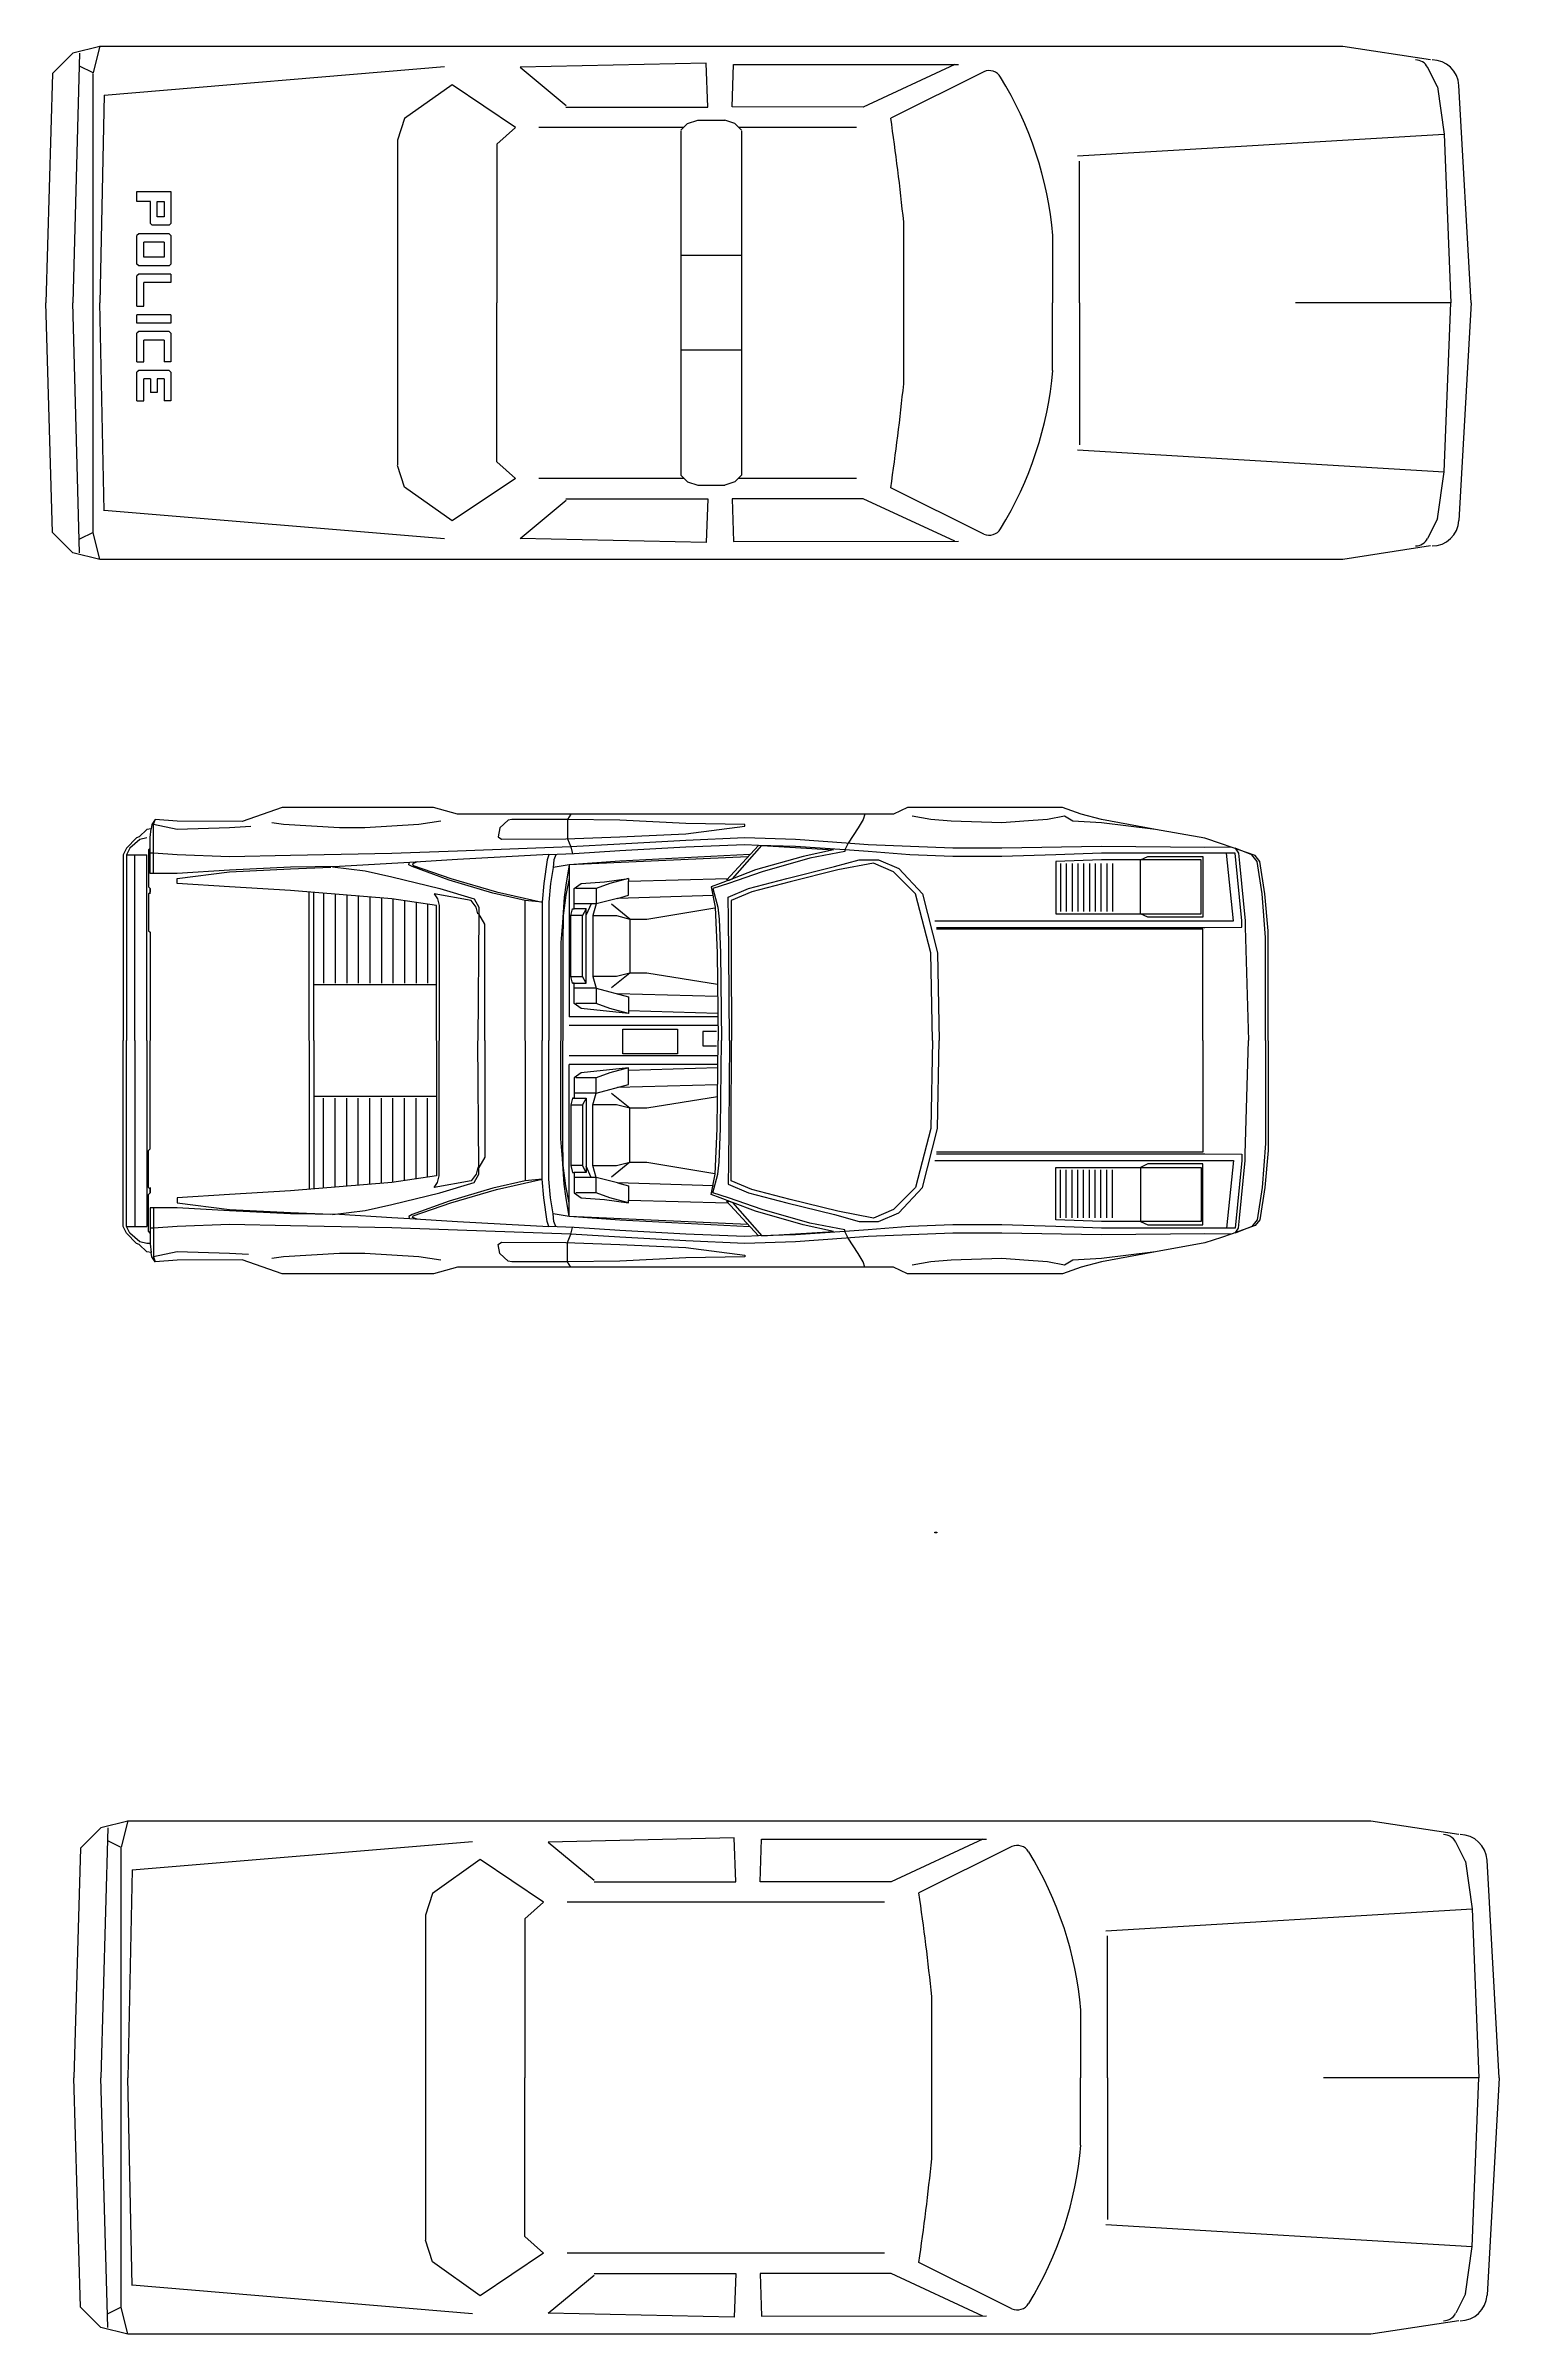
# Model space of a CAD drawing. Extents: x -2207 to 28703, y -11940 to 7083.
# Drawn here: x 8046 to 11730, y -3175 to 2628 of the extents above; entities that cross this region are included whole.
import ezdxf

# ---------------------------------------------------------------- set-up
doc = ezdxf.new("R2010")
doc.units = 0
doc.header["$MEASUREMENT"] = 0
doc.layers.get('0').update_dxf_attribs({"linetype": 'CONTINUOUS'})
doc.layers.add('2D', color=7, linetype='CONTINUOUS')
doc.layers.add('INSERT', color=7, linetype='CONTINUOUS')
doc.styles.add('163', font='SimSun.ttf', dxfattribs={"width": 0.99})

# ---------------------------------------------------------------- blocks, each defined once
blk = doc.blocks.new('C-2CAR13')
at = {"layer": '2D', "color": 0, "linetype": 'BYBLOCK'}
for p, q in [((-1608, 614.6), (-1659.4, 563.2)), ((-1539.5, 631.7), (-1608, 614.6)), ((-1590.9, 614.6), (-1608, -18.9)), ((-1556.6, 564.7), (-1590.9, 581.8)), ((-1539.5, 633.2), (-1556.6, 564.7)), ((1610.8, 631.7), (-1539.5, 631.7)), ((-1528.5, 508), (-666.3, 580.4)), ((-2.6, 588.8), (-474.4, 578.5)), ((1.4, 477.6), (-2.6, 588.8)), ((62.7, 478), (66.7, 586)), ((66.7, 586), (636.4, 585.4)), ((627.2, 585.5), (395.2, 477.6)), ((1833.4, 597.5), (1610.8, 631.7)), ((-1659.4, 563.2), (-1676.5, -18.9)), ((-1556.6, -601), (-1556.6, 563.2)), ((-646.3, 534.1), (-767.4, 448.5)), ((-486.2, 426.1), (-646.3, 534.1)), ((-474.4, 578.5), (-357.6, 481.5)), ((700.8, 567.4), (465.2, 449.6)), ((1850.5, 529), (1825.7, 578.6)), ((1850.5, 529), (1867.6, 409.1)), ((1936.1, -18.9), (1905.3, 532.6)), ((-1528.5, 508), (-1539.5, -18.9)), ((-358.2, 477.6), (1.4, 477.6)), ((395.2, 477.6), (62.7, 478)), ((-767.4, 448.5), (-784.9, 393.5)), ((-486.2, 426.1), (-533.5, 383.8)), ((-60, 426.3), (-426.6, 426.3)), ((-67.1, 419.1), (-50, 436.3)), ((-67.1, 417.7), (-67.1, -455.5)), ((-50, 436.3), (-24.3, 444.8)), ((-24.3, 444.8), (44.2, 444.8)), ((69.9, 436.3), (44.2, 444.8)), ((87, 419.1), (69.9, 436.3)), ((378.1, 426.3), (79.9, 426.3)), ((87, 417.7), (87, -455.5)), ((938.7, 353.7), (1867.6, 409.1)), ((1867.6, 409.1), (1884.7, -18.9)), ((-784.9, 393.5), (-784.9, -429.8)), ((-533.5, 383.8), (-533.5, -18.9)), ((943.1, -18.9), (943.1, 340.7)), ((-1445.4, 237.9), (-1445.4, 263.6)), ((-1445.4, 263.6), (-1359.8, 263.6)), ((-1411.1, 237.9), (-1445.4, 237.9)), ((-1411.1, 182.3), (-1411.1, 237.9)), ((-1394, 237.9), (-1376.9, 237.9)), ((-1394, 199.4), (-1394, 237.9)), ((-1376.9, 237.9), (-1376.9, 199.4)), ((-1359.8, 263.6), (-1359.8, 182.3)), ((-1406.8, 178), (-1411.1, 182.3)), ((-1364, 178), (-1406.8, 178)), ((-1376.9, 199.4), (-1394, 199.4)), ((-1359.8, 182.3), (-1364, 178)), ((497.9, -224.3), (497.9, 186.6)), ((-1441.1, 156.6), (-1445.4, 152.3)), ((-1445.4, 79.6), (-1445.4, 152.3)), ((-1364, 156.6), (-1441.1, 156.6)), ((-1376.9, 135.2), (-1428.2, 135.2)), ((-1428.2, 96.7), (-1428.2, 135.2)), ((-1376.9, 135.2), (-1376.9, 96.7)), ((-1359.8, 152.3), (-1364, 156.6)), ((-1359.8, 152.3), (-1359.8, 79.6)), ((874.6, 152.3), (874.6, -18.9)), ((-1441.1, 75.3), (-1445.4, 79.6)), ((-1364, 75.3), (-1441.1, 75.3)), ((-1376.9, 96.7), (-1428.2, 96.7)), ((-1359.8, 79.6), (-1364, 75.3)), ((87, 101), (-67.1, 101)), ((-1441.1, 53.9), (-1445.4, 49.6)), ((-1445.4, -27.4), (-1445.4, 49.6)), ((-1359.8, 53.9), (-1441.1, 53.9)), ((-1359.8, 32.5), (-1428.2, 32.5)), ((-1428.2, -27.4), (-1428.2, 32.5)), ((-1359.8, 53.9), (-1359.8, 32.5)), ((-1659.4, -601), (-1676.5, -18.9)), ((-1590.9, -652.4), (-1608, -18.9)), ((-1528.5, -545.8), (-1539.5, -18.9)), ((-1445.4, -27.4), (-1428.2, -27.4)), ((-1359.8, -48.8), (-1445.4, -48.8)), ((-1445.4, -70.2), (-1445.4, -48.8)), ((-1359.8, -48.8), (-1359.8, -70.2)), ((-533.5, -421.5), (-533.5, -18.9)), ((874.6, -190.1), (874.6, -18.9)), ((943.1, -18.9), (943.1, -378.4)), ((1884.7, -18.9), (1490.9, -18.9)), ((1867.6, -446.9), (1884.7, -18.9)), ((1936.1, -18.9), (1905.3, -570.4)), ((-1359.8, -70.2), (-1445.4, -70.2)), ((-1441.1, -91.7), (-1445.4, -95.9)), ((-1445.4, -168.7), (-1445.4, -95.9)), ((-1364, -91.7), (-1441.1, -91.7)), ((-1376.9, -113.1), (-1428.2, -113.1)), ((-1428.2, -168.7), (-1428.2, -113.1)), ((-1376.9, -113.1), (-1376.9, -168.7)), ((-1359.8, -95.9), (-1364, -91.7)), ((-1359.8, -95.9), (-1359.8, -168.7)), ((-1445.4, -168.7), (-1428.2, -168.7)), ((-1359.8, -168.7), (-1376.9, -168.7)), ((87, -138.7), (-67.1, -138.7)), ((-1441.1, -190.1), (-1445.4, -194.4)), ((-1445.4, -267.1), (-1445.4, -194.4)), ((-1364, -190.1), (-1441.1, -190.1)), ((-1428.2, -267.1), (-1428.2, -211.5)), ((-1411.1, -211.5), (-1428.2, -211.5)), ((-1411.1, -211.5), (-1411.1, -245.7)), ((-1394, -211.5), (-1394, -245.7)), ((-1376.9, -211.5), (-1394, -211.5)), ((-1376.9, -211.5), (-1376.9, -267.1)), ((-1359.8, -194.4), (-1364, -190.1)), ((-1359.8, -194.4), (-1359.8, -267.1)), ((-1445.4, -267.1), (-1428.2, -267.1)), ((-1394, -245.7), (-1411.1, -245.7)), ((-1359.8, -267.1), (-1376.9, -267.1)), ((938.7, -391.5), (1867.6, -446.9)), ((-767.4, -486.3), (-784.9, -431.2)), ((-486.2, -463.9), (-646.3, -571.8)), ((-486.2, -463.9), (-533.5, -421.5)), ((-58.5, -464), (-426.6, -464)), ((-67.1, -455.5), (-50, -472.6)), ((87, -455.5), (69.9, -472.6)), ((378.1, -464), (78.4, -464)), ((1850.5, -566.8), (1867.6, -446.9)), ((-646.3, -571.8), (-767.4, -486.3)), ((-474.4, -616.3), (-357.6, -519.3)), ((-358.2, -515.4), (1.4, -515.4)), ((-50, -472.6), (-24.3, -481.2)), ((-24.3, -481.2), (44.2, -481.2)), ((1.4, -515.4), (-2.6, -626.6)), ((69.9, -472.6), (44.2, -481.2)), ((395.2, -515.4), (62.7, -515.8)), ((62.7, -515.8), (66.7, -623.7)), ((627.2, -623.3), (395.2, -515.4)), ((700.8, -605.2), (465.2, -487.4)), ((-1528.5, -544.4), (-666.3, -616.7)), ((1850.5, -566.8), (1825.7, -616.3)), ((-1608, -652.4), (-1659.4, -601)), ((-1556.6, -601), (-1590.9, -618.1)), ((-1539.5, -669.5), (-1556.6, -601)), ((-2.6, -626.6), (-474.4, -616.3)), ((66.7, -623.7), (636.4, -623.2)), ((1833.4, -635.3), (1610.8, -669.5)), ((-1539.5, -669.5), (-1608, -652.4)), ((1610.8, -669.5), (-1539.5, -669.5))]:
    blk.add_line(p, q, dxfattribs=at)
for centre, radius, start, end in [((1795.1, 563.2), 34.2, 26.56505, 90), ((1836.9, 529), 68.5, 3.01279, 90), ((714.3, 535.9), 34.2, 31.5638, 113.12574), ((-38.6, 73.4), 917.8, 4.93792, 31.5638), ((-5957.7, -483.6), 6490.3, 5.92644, 8.26698), ((-5957.7, 445.8), 6490.3, 351.73302, 354.07356), ((-38.6, -111.2), 917.8, 328.4362, 355.06208), ((1836.9, -566.8), 68.5, 270, 356.98721), ((714.3, -573.7), 34.2, 246.87426, 328.4362), ((1795.1, -601), 34.2, 270, 333.43495)]:
    blk.add_arc(centre, radius, start, end, dxfattribs=at)
blk = doc.blocks.new('C-2CAR11')
at = {"layer": '2D', "color": 0, "linetype": 'BYBLOCK'}
for p, q in [((-974, 583.1), (-1074.8, 547.6)), ((-589.9, 583.1), (-974, 583.1)), ((-528.9, 566), (-589.9, 583.1)), ((611, 583.1), (576.1, 566)), ((1004.2, 583.1), (611, 583.1)), ((1051.7, 566), (1004.2, 583.1)), ((-1317, 527.3), (-1336, 508.6)), ((-1305.8, 529.4), (-1317, 527.3)), ((-1308.5, 507.1), (-1305.8, 529.4)), ((-1304.1, 540.2), (-1305.8, 529.4)), ((-1295.6, 553.1), (-1304.1, 540.2)), ((-1300, 540.2), (-1295.6, 553.1)), ((-1239.9, 527.3), (-1300, 540.2)), ((-1300, 507.1), (-1300, 540.2)), ((-1239.9, 548.7), (-1295.6, 553.1)), ((-1074.8, 547.6), (-1239.9, 548.7)), ((-1107.1, 531.7), (-1239.9, 527.3)), ((-1052.7, 535.1), (-1107.1, 531.7)), ((-970.1, 540.2), (-1000.1, 544.6)), ((-828.5, 531.7), (-970.1, 540.2)), ((-764.3, 531.7), (-828.5, 531.7)), ((-696, 536.1), (-764.3, 531.7)), ((-627.4, 540.2), (-696, 536.1)), ((-571.7, 548.7), (-627.4, 540.2)), ((499.3, 566), (-528.9, 566)), ((-421.9, 531.7), (-426, 509.2)), ((-400.8, 550.8), (-421.9, 531.7)), ((-391.7, 553.1), (-400.8, 550.8)), ((-254.8, 553.1), (-391.7, 553.1)), ((-250.4, 553.1), (-254.8, 553.1)), ((-241.9, 566), (-250.4, 553.1)), ((-117.6, 550.8), (-250.4, 553.1)), ((-250.4, 553.1), (-250.4, 503.9)), ((49.6, 542.6), (-117.6, 550.8)), ((199.4, 540.2), (49.6, 542.6)), ((49.6, 516.2), (199.4, 535.6)), ((199.4, 535.6), (199.4, 540.2)), ((199.4, 535.6), (199.4, 535.6)), ((486.4, 531.7), (460.6, 493)), ((499.3, 553.1), (486.4, 531.7)), ((503.4, 566), (499.3, 553.1)), ((576.1, 566), (499.3, 566)), ((670.5, 553.1), (623.3, 561.6)), ((721.8, 548.7), (670.5, 553.1)), ((850.5, 544.6), (721.8, 548.7)), ((906, 548.7), (850.5, 544.6)), ((966.1, 553.1), (906, 548.7)), ((1008.9, 561.6), (966.1, 553.1)), ((1030.3, 548.7), (1008.9, 561.6)), ((1103, 544.6), (1030.3, 548.7)), ((1103, 553.1), (1051.7, 566)), ((1240.2, 527.3), (1103, 553.1)), ((1240.2, 527.3), (1103, 544.6)), ((1364.5, 505.1), (1240.2, 527.3)), ((-1368.3, 480.4), (-1376.8, 463.1)), ((-1342.8, 505.9), (-1368.3, 480.4)), ((-1359.8, 480.4), (-1368.3, 463.1)), ((-1334, 501.8), (-1359.8, 480.4)), ((-1336, 508.6), (-1342.8, 505.9)), ((-1317, 505.9), (-1334, 501.8)), ((-1308.5, 479.9), (-1312.6, 475.5)), ((-1312.6, 475.5), (-1312.6, 382.2)), ((-1308.5, 467.5), (-1308.5, 507.1)), ((-1300, 467.5), (-1308.5, 467.5)), ((-1308.5, 415.9), (-1308.5, 467.5)), ((-1300, 415.9), (-1300, 507.1)), ((-1239.9, 463.1), (-1300, 467.5)), ((-696, 466.9), (-952.9, 461.4)), ((-528.9, 472.5), (-696, 466.9)), ((-241.9, 483.1), (-528.9, 472.5)), ((-426, 509.2), (-417.5, 503)), ((-417.5, 503), (-254.8, 503.9)), ((-417.5, 503), (-417.5, 503)), ((-233.4, 465.8), (-297.6, 463.1)), ((-254.8, 503.9), (-117.6, 508.6)), ((-250.4, 503.9), (-241.9, 483.1)), ((-117.6, 490.1), (-241.9, 483.1)), ((-241.9, 483.1), (-237.5, 465.8)), ((-117.6, 473.1), (-233.4, 465.8)), ((-117.6, 508.6), (49.6, 516.2)), ((49.6, 499.8), (-117.6, 490.1)), ((49.6, 482.5), (-117.6, 473.1)), ((199.4, 505.9), (49.6, 499.8)), ((199.4, 488.9), (49.6, 482.5)), ((233.7, 486.9), (152.2, 398.9)), ((168, 402.4), (242.2, 486.9)), ((327.8, 501.8), (199.4, 505.9)), ((233.7, 486.9), (199.4, 488.9)), ((327.8, 484.5), (233.7, 486.9)), ((242.2, 486.9), (327.8, 481.9)), ((456.2, 493), (327.8, 501.8)), ((452.1, 476), (327.8, 484.5)), ((327.8, 481.9), (423.4, 476)), ((423.4, 476), (347.1, 459)), ((452.1, 471.6), (364.1, 454.6)), ((460.6, 493), (452.1, 476)), ((452.1, 476), (452.1, 471.6)), ((511.9, 471.6), (452.1, 476)), ((452.1, 471.6), (452.1, 471.6)), ((511.9, 488.9), (456.2, 493)), ((726.2, 480.4), (511.9, 488.9)), ((616.9, 463.1), (511.9, 471.6)), ((850.5, 480.4), (726.2, 480.4)), ((1103, 484.5), (850.5, 480.4)), ((1103, 467.5), (987.5, 463.1)), ((1364.5, 481.9), (1103, 484.5)), ((1441.6, 467.5), (1103, 467.5)), ((1407.3, 491), (1364.5, 505.1)), ((1431.6, 482.5), (1364.5, 481.9)), ((1431.6, 482.5), (1407.3, 491)), ((1437.2, 296), (1420.2, 467.5)), ((1492.9, 461.1), (1431.6, 482.5)), ((1484.4, 463.1), (1441.6, 480.4)), ((1441.6, 480.4), (1450.1, 467.5)), ((1458.6, 296), (1441.6, 467.5)), ((1450.1, 467.5), (1453, 442)), ((-1376.8, 463.1), (-1376.8, -8)), ((-1368.3, 463.1), (-1317, 463.1)), ((-1368.3, 463.1), (-1368.3, -8)), ((-1346.9, -8), (-1346.9, 463.1)), ((-1317, -8), (-1317, 463.1)), ((-1239.9, 415.9), (-1308.5, 415.9)), ((-1107.1, 458.2), (-1239.9, 463.1)), ((-1107.1, 423.9), (-1239.9, 415.9)), ((-1239.9, 403.3), (-1107.1, 419.7)), ((-952.9, 461.4), (-1107.1, 458.2)), ((-952.9, 431.5), (-1107.1, 423.9)), ((-1107.1, 419.7), (-952.9, 427.4)), ((-828.5, 433.2), (-952.9, 431.5)), ((-952.9, 427.4), (-850.2, 431.8)), ((-845.8, 432.9), (-763.5, 423)), ((-696, 441.1), (-828.5, 433.2)), ((-763.5, 423), (-696, 407.4)), ((-649.7, 443.8), (-696, 441.1)), ((-696, 407.4), (-574.1, 377.5)), ((-652.9, 437.6), (-651.7, 441.7)), ((-644.4, 433.2), (-652.9, 437.6)), ((-528.9, 451.1), (-649.7, 443.8)), ((-550.3, 398.9), (-644.4, 433.2)), ((-631.5, 445), (-643, 440.6)), ((-643, 440.6), (-641.2, 436.5)), ((-641.2, 436.5), (-545.9, 403.3)), ((-297.6, 463.7), (-528.9, 451.1)), ((-301.7, 450.2), (-310.5, 390.4)), ((-297.6, 463.1), (-301.7, 450.2)), ((-297.6, 463.1), (-297.6, 463.7)), ((-287, 431.2), (-293.2, 390.4)), ((-284.7, 450.2), (-287, 431.2)), ((-246.3, 437.6), (-287, 431.2)), ((-280.3, 463.1), (-284.7, 450.2)), ((-246.3, 437.6), (-254.8, 386)), ((206.4, 457.9), (-246.3, 437.6)), ((-117.6, 447.3), (-246.3, 437.6)), ((-246.3, 437.6), (-246.3, 52.4)), ((212, 464), (-117.6, 447.3)), ((243.1, 420.3), (158, 390.4)), ((226.1, 424.7), (168, 402.4)), ((206.4, 457.9), (206.4, 457.9)), ((206.4, 457.9), (206.4, 457.9)), ((347.1, 459), (226.1, 424.7)), ((364.1, 454.6), (243.1, 420.3)), ((305.5, 403.3), (426.3, 433.2)), ((434.8, 424.7), (314.3, 394.5)), ((426.3, 433.2), (488.5, 450.8)), ((524.8, 441.7), (434.8, 424.7)), ((488.5, 450.8), (537.7, 450.2)), ((576.1, 420.3), (524.8, 441.7)), ((537.7, 450.2), (589, 428.8)), ((631.8, 364.6), (576.1, 420.3)), ((589, 428.8), (649.1, 364.6)), ((726.2, 459), (616.9, 463.1)), ((850.5, 459), (726.2, 459)), ((987.5, 463.1), (850.5, 459)), ((1103, 450.2), (987.5, 446.1)), ((987.5, 446.1), (987.5, 313.3)), ((999.1, 441.5), (999.1, 319.5)), ((1013.7, 441.5), (1013.7, 319.5)), ((1028.4, 441.5), (1028.4, 319.5)), ((1043.1, 441.5), (1043.1, 319.5)), ((1057.7, 441.5), (1057.7, 319.5)), ((1072.4, 441.5), (1072.4, 319.5)), ((1087, 441.5), (1087, 319.5)), ((1101.7, 441.5), (1101.7, 319.5)), ((1355.7, 450.2), (1103, 450.2)), ((1116.4, 441.5), (1116.4, 319.5)), ((1131, 441.5), (1131, 319.5)), ((1201.8, 450.2), (1220.8, 459)), ((1201.8, 313.3), (1201.8, 450.2)), ((1220.8, 459), (1360.1, 459)), ((1355.7, 313.3), (1355.7, 450.2)), ((1360.1, 459), (1360.1, 304.8)), ((1453, 442), (1467.1, 296)), ((1497.3, 446.1), (1484.4, 463.1)), ((1504.1, 446.1), (1492.9, 461.1)), ((1509.9, 364.6), (1497.3, 446.1)), ((1517, 364.6), (1504.1, 446.1)), ((-1312.6, 382.2), (-1308.5, 378.1)), ((-1308.5, 368.4), (-1312.6, 364.3)), ((-1312.6, 364.3), (-1312.6, 270.8)), ((-1308.5, 364.3), (-1308.5, 378.1)), ((-1308.5, 378.1), (-1308.5, 368.4)), ((-1239.9, 390.4), (-1239.9, 403.3)), ((-1107.1, 381.9), (-1239.9, 390.4)), ((-952.9, 373.1), (-1107.1, 381.9)), ((-696, 351.7), (-952.9, 373.1)), ((-905.6, -7.9), (-905.6, 369)), ((-893, -8), (-893, 367.9)), ((-868.7, 365.5), (-868.7, 137.6)), ((-839.4, 362.8), (-839.4, 137.6)), ((-810.1, 361.2), (-810.1, 137.6)), ((-780.8, 358.8), (-780.8, 137.6)), ((-751.5, 356.3), (-751.5, 137.6)), ((-722.1, 353.9), (-722.1, 137.6)), ((-582.6, 334.7), (-696, 351.7)), ((-692.8, 351.2), (-692.8, 137.6)), ((-494.6, 347.6), (-588.7, 364.6)), ((-588.7, 364.6), (-580.2, 351.7)), ((-580.2, 351.7), (-575.8, 334.7)), ((-574.1, 377.5), (-486.7, 351.7)), ((-439.8, 366.1), (-550.3, 398.9)), ((-545.9, 403.3), (-430.4, 369)), ((-486.7, 351.7), (-475.2, 330.3)), ((-357.4, 347.6), (-439.8, 366.1)), ((-430.4, 369), (-314.3, 343.2)), ((-310.5, 390.4), (-314.3, 343.2)), ((-293.2, 390.4), (-297.6, 343.2)), ((-258.9, 356.1), (-263.3, 291.9)), ((-254.8, 360.5), (-261.2, 308.9)), ((-254.8, 386), (-258.9, 356.1)), ((-246.3, 403), (-254.8, 360.5)), ((-233.4, 377.5), (-216.1, 390.4)), ((-233.4, 326.5), (-233.4, 377.5)), ((-177.7, 377.5), (-229, 377.5)), ((-216.1, 390.4), (-156.3, 394.5)), ((-143.4, 390.4), (-177.7, 377.5)), ((-177.7, 377.5), (-177.7, 339.1)), ((-124, 352.6), (-177.7, 339.1)), ((-156.3, 394.5), (-96.2, 403.3)), ((-96.2, 403.3), (-143.4, 390.4)), ((-124, 352.6), (-96.2, 360.5)), ((119.3, 359.9), (-124, 352.6)), ((-96.2, 403.3), (-95.9, 396.3)), ((-96.2, 360.5), (-95.9, 396.3)), ((-95.9, 396.3), (155.7, 403.3)), ((136.6, 390.4), (113.8, 381.9)), ((113.8, 381.9), (123.7, 330.3)), ((158, 390.4), (117.9, 377.5)), ((117.9, 377.5), (130.8, 330.3)), ((168, 402.4), (136.6, 390.4)), ((152.2, 398.9), (158.9, 398.9)), ((157.2, 356.1), (208.5, 377.5)), ((158, 300.4), (157.2, 356.1)), ((158.9, 398.9), (168, 402.4)), ((217, 369), (164.5, 347.6)), ((208.5, 377.5), (305.5, 403.3)), ((314.3, 394.5), (217, 369)), ((670.5, 214.8), (631.8, 364.6)), ((649.1, 364.6), (687.5, 214.8)), ((1518.7, 253.2), (1509.9, 364.6)), ((1525.5, 270.5), (1517, 364.6)), ((-663.5, 346.9), (-663.5, 137.6)), ((-634.2, 342.5), (-634.2, 137.6)), ((-604.9, 338.1), (-604.9, 137.6)), ((-582.6, -7.9), (-582.6, 334.7)), ((-582.6, 334.7), (-582.6, 334.7)), ((-575.8, 334.7), (-575.8, -7.9)), ((-481.7, 330.3), (-494.6, 347.6)), ((-477.3, 313.3), (-481.7, 330.3)), ((-475.2, 313.3), (-477.3, -7.9)), ((-475.2, 313.3), (-477.3, 313.3)), ((-475.2, 330.3), (-475.2, 313.3)), ((-460.3, 287.5), (-475.2, 313.3)), ((-314.3, 343.2), (-357.4, 347.6)), ((-357.4, -7.9), (-357.4, 347.6)), ((-314.3, 343.2), (-314.6, 262)), ((-297.6, 343.2), (-297.6, 326.2)), ((-297.6, 326.2), (-297.6, 244.7)), ((-263.3, 291.9), (-267.7, 240.6)), ((-261.2, 308.9), (-262.1, 240.6)), ((-241.9, 308.9), (-237.5, 326.2)), ((-212, 308.9), (-241.9, 308.9)), ((-241.9, 154.7), (-241.9, 308.9)), ((-237.5, 326.2), (-233.4, 326.5)), ((-190.6, 339.1), (-233.4, 339.1)), ((-203.2, 326.2), (-233.4, 326.5)), ((-203.2, 326.2), (-212, 308.9)), ((-212, 154.7), (-212, 308.9)), ((-190.6, 339.1), (-203.2, 310.7)), ((-203.2, 310.7), (-203.2, 326.2)), ((-203.2, 137.7), (-203.2, 310.7)), ((-177.7, 339.1), (-190.6, 339.1)), ((-177.7, 339.1), (-186.2, 308.9)), ((-186.2, 308.9), (-126.1, 308.9)), ((-186.2, 308.9), (-186.2, 154.7)), ((-92.1, 300.4), (-139, 337.9)), ((-126.1, 308.9), (-92.1, 300.4)), ((-92.1, 300.4), (-92.1, 163.5)), ((-92.1, 300.4), (-49.2, 300.4)), ((-49.2, 300.4), (123.4, 328.6)), ((123.7, 330.3), (129, 214.8)), ((130.8, 330.3), (134, 300.4)), ((134, 300.4), (137.5, 214.8)), ((158.6, 214.8), (158, 300.4)), ((164.5, 347.6), (164.5, 214.8)), ((680.5, 296), (1437.2, 296)), ((987.5, 313.3), (1355.7, 313.3)), ((1220.8, 304.8), (1201.8, 313.3)), ((1360.1, 304.8), (1220.8, 304.8)), ((1458.3, 279.9), (1458.6, 296)), ((1467.1, 296), (1467.1, 279.9)), ((-1312.6, 270.8), (-1308.5, 266.7)), ((-1308.5, 266.7), (-1308.5, -7.9)), ((-460.3, -8), (-460.3, 287.5)), ((-314.6, 262), (-314.6, -8)), ((-297.6, 244.7), (-297.6, -8)), ((-267.7, 240.6), (-267.7, -7.9)), ((-262.1, 240.6), (-262.1, -7.9)), ((684.6, 279), (1364.5, 279)), ((1360.1, 274.6), (684.6, 274.6)), ((1360.1, -8), (1360.1, 274.6)), ((1364.5, 279), (1458.3, 279.9)), ((1467.1, 279.9), (1475.9, -8)), ((1518.7, -8), (1518.7, 253.2)), ((1518.7, 253.2), (1518.7, 253.2)), ((1525.5, -7.9), (1525.5, 270.5)), ((129, 214.8), (131.4, -8)), ((137.5, 214.8), (140.2, -8)), ((160.4, -8), (158.6, 214.8)), ((164.5, 214.8), (165.4, -8)), ((674.9, -8), (670.5, 214.8)), ((687.5, 214.8), (691.9, -8)), ((-582.6, 133.3), (-893, 133.3)), ((-241.9, 154.7), (-212, 154.7)), ((-237.5, 137.7), (-241.9, 154.7)), ((-237.5, 137.7), (-203.2, 137.7)), ((-233.4, 137.4), (-237.5, 137.7)), ((-233.4, 86.4), (-233.4, 137.4)), ((-177.7, 124.8), (-233.4, 124.8)), ((-203.2, 137.7), (-212, 154.7)), ((-126.1, 154.7), (-186.2, 154.7)), ((-186.2, 154.7), (-177.7, 124.8)), ((-177.7, 124.8), (-96.2, 103.4)), ((-177.7, 124.8), (-177.7, 86.4)), ((-92.1, 163.5), (-138.7, 126)), ((-92.1, 163.5), (-126.1, 154.7)), ((-49.2, 163.5), (-92.1, 163.5)), ((129.6, 134.2), (-49.2, 163.5)), ((-216.1, 73.5), (-233.4, 86.4)), ((-177.7, 86.4), (-229, 86.4)), ((-96.2, 60.6), (-216.1, 73.5)), ((-143.4, 73.5), (-177.7, 86.4)), ((-96.2, 60.6), (-143.4, 73.5)), ((129.9, 103.7), (-124, 111)), ((-96.2, 103.4), (-95.9, 67.3)), ((-95.9, 67.3), (-96.2, 60.6)), ((130.5, 60.9), (-95.9, 67.3)), ((-95.9, 67.3), (-95.9, 67.3)), ((130.5, 52.1), (-246.3, 52.1)), ((130.5, 30.3), (-246.3, 30.3)), ((-109.8, -41.5), (-109.8, 21)), ((-109.8, 21), (28.2, 21)), ((28.2, 21), (28.2, -41.5)), ((127.5, 15.5), (92.5, 15.5)), ((92.5, 15.5), (92.5, -21.2)), ((-1376.8, -479.2), (-1376.8, -8)), ((-1368.3, -479.2), (-1368.3, -8)), ((-1346.9, -8), (-1346.9, -479.2)), ((-1317, -8), (-1317, -479.2)), ((-1308.5, -282.7), (-1308.5, -8.2)), ((-905.6, -8.2), (-905.6, -385.1)), ((-893, -8), (-893, -383.9)), ((-582.6, -8.2), (-582.6, -350.7)), ((-575.8, -350.7), (-575.8, -8.2)), ((-475.2, -329.3), (-477.3, -8.2)), ((-460.3, -8), (-460.3, -303.5)), ((-357.4, -8.2), (-357.4, -363.6)), ((-314.6, -278), (-314.6, -8)), ((-297.6, -260.7), (-297.6, -8)), ((-267.7, -256.6), (-267.7, -8.2)), ((-262.1, -256.6), (-262.1, -8.2)), ((130.5, -46.4), (-246.3, -46.4)), ((28.2, -41.5), (-109.8, -41.5)), ((92.5, -21.2), (127.5, -21.2)), ((129, -230.8), (131.4, -8)), ((137.5, -230.8), (140.2, -8)), ((160.4, -8), (158.6, -230.8)), ((164.5, -230.8), (165.4, -8)), ((674.9, -8), (670.5, -230.8)), ((687.5, -230.8), (691.9, -8)), ((1360.1, -8), (1360.1, -290.6)), ((1467.1, -295.9), (1475.9, -8)), ((1518.7, -8), (1518.7, -269.2)), ((1525.5, -8.2), (1525.5, -286.5)), ((130.5, -68.1), (-246.3, -68.1)), ((-246.3, -453.7), (-246.3, -68.4)), ((-216.1, -89.5), (-233.4, -102.4)), ((-233.4, -102.4), (-233.4, -153.4)), ((-177.7, -102.4), (-229, -102.4)), ((-96.2, -76.6), (-216.1, -89.5)), ((-143.4, -89.5), (-177.7, -102.4)), ((-177.7, -140.8), (-177.7, -102.4)), ((-96.2, -76.6), (-143.4, -89.5)), ((-95.9, -83.4), (-96.2, -76.6)), ((-96.2, -119.4), (-95.9, -83.4)), ((130.5, -76.9), (-95.9, -83.4)), ((-95.9, -83.4), (-95.9, -83.4)), ((-582.6, -149.3), (-893, -149.3)), ((-868.7, -381.5), (-868.7, -153.6)), ((-839.4, -378.8), (-839.4, -153.6)), ((-810.1, -377.3), (-810.1, -153.6)), ((-780.8, -374.8), (-780.8, -153.6)), ((-751.5, -372.4), (-751.5, -153.6)), ((-722.1, -369.9), (-722.1, -153.6)), ((-692.8, -367.3), (-692.8, -153.6)), ((-663.5, -362.9), (-663.5, -153.6)), ((-634.2, -358.5), (-634.2, -153.6)), ((-604.9, -354.1), (-604.9, -153.6)), ((-237.5, -153.7), (-241.9, -170.7)), ((-241.9, -170.7), (-241.9, -324.9)), ((-241.9, -170.7), (-212, -170.7)), ((-233.4, -153.4), (-237.5, -153.7)), ((-237.5, -153.7), (-203.2, -153.7)), ((-177.7, -140.8), (-233.4, -140.8)), ((-203.2, -153.7), (-212, -170.7)), ((-212, -170.7), (-212, -324.9)), ((-203.2, -153.7), (-203.2, -326.7)), ((-186.2, -170.7), (-177.7, -140.8)), ((-186.2, -324.9), (-186.2, -170.7)), ((-126.1, -170.7), (-186.2, -170.7)), ((-177.7, -140.8), (-96.2, -119.4)), ((-92.1, -179.5), (-138.7, -142)), ((-92.1, -179.5), (-126.1, -170.7)), ((129.9, -119.7), (-124, -127)), ((129.6, -150.2), (-49.2, -179.5)), ((-92.1, -316.4), (-92.1, -179.5)), ((-49.2, -179.5), (-92.1, -179.5)), ((123.7, -346.4), (129, -230.8)), ((134, -316.4), (137.5, -230.8)), ((158.6, -230.8), (158, -316.4)), ((164.5, -363.6), (164.5, -230.8)), ((670.5, -230.8), (631.8, -380.7)), ((649.1, -380.7), (687.5, -230.8)), ((-1312.6, -286.8), (-1308.5, -282.7)), ((-1312.6, -380.4), (-1312.6, -286.8)), ((-314.3, -359.3), (-314.6, -278)), ((-297.6, -342.2), (-297.6, -260.7)), ((-263.3, -307.9), (-267.7, -256.6)), ((-261.2, -324.9), (-262.1, -256.6)), ((1518.7, -269.2), (1509.9, -380.7)), ((1525.5, -286.5), (1517, -380.7)), ((1518.7, -269.2), (1518.7, -269.2)), ((-481.7, -346.4), (-494.6, -363.6)), ((-486.7, -367.8), (-475.2, -346.4)), ((-477.3, -329.3), (-481.7, -346.4)), ((-475.2, -329.3), (-477.3, -329.3)), ((-460.3, -303.5), (-475.2, -329.3)), ((-475.2, -346.4), (-475.2, -329.3)), ((-297.6, -359.3), (-297.6, -342.2)), ((-258.9, -372.2), (-263.3, -307.9)), ((-254.8, -376.5), (-261.2, -324.9)), ((-241.9, -324.9), (-237.5, -342.2)), ((-212, -324.9), (-241.9, -324.9)), ((-237.5, -342.2), (-233.4, -342.5)), ((-203.2, -342.2), (-233.4, -342.5)), ((-233.4, -342.5), (-233.4, -393.6)), ((-203.2, -342.2), (-212, -324.9)), ((-190.6, -355.1), (-203.2, -326.7)), ((-203.2, -326.7), (-203.2, -342.2)), ((-177.7, -355.1), (-186.2, -324.9)), ((-186.2, -324.9), (-126.1, -324.9)), ((-92.1, -316.4), (-139, -354)), ((-126.1, -324.9), (-92.1, -316.4)), ((-92.1, -316.4), (-49.2, -316.4)), ((-49.2, -316.4), (123.4, -344.6)), ((113.8, -398), (123.7, -346.4)), ((117.9, -393.6), (130.8, -346.4)), ((130.8, -346.4), (134, -316.4)), ((158, -316.4), (157.2, -372.2)), ((680.5, -312), (1437.2, -312)), ((1360.1, -290.6), (684.6, -290.6)), ((684.6, -295), (1364.5, -295)), ((987.5, -329.3), (1355.7, -329.3)), ((987.5, -462.2), (987.5, -329.3)), ((999.1, -457.6), (999.1, -335.5)), ((1013.7, -457.6), (1013.7, -335.5)), ((1028.4, -457.6), (1028.4, -335.5)), ((1043.1, -457.6), (1043.1, -335.5)), ((1057.7, -457.6), (1057.7, -335.5)), ((1072.4, -457.6), (1072.4, -335.5)), ((1087, -457.6), (1087, -335.5)), ((1101.7, -457.6), (1101.7, -335.5)), ((1116.4, -457.6), (1116.4, -335.5)), ((1131, -457.6), (1131, -335.5)), ((1220.8, -320.8), (1201.8, -329.3)), ((1201.8, -329.3), (1201.8, -466.3)), ((1360.1, -320.8), (1220.8, -320.8)), ((1355.7, -329.3), (1355.7, -466.3)), ((1360.1, -475.1), (1360.1, -320.8)), ((1364.5, -295), (1458.3, -295.9)), ((1437.2, -312), (1420.2, -483.6)), ((1458.6, -312), (1441.6, -483.6)), ((1453, -458.1), (1467.1, -312)), ((1458.3, -295.9), (1458.6, -312)), ((1467.1, -312), (1467.1, -295.9)), ((-1308.5, -384.5), (-1312.6, -380.4)), ((-1312.6, -398.2), (-1308.5, -394.1)), ((-1312.6, -491.5), (-1312.6, -398.2)), ((-1308.5, -380.4), (-1308.5, -394.1)), ((-1308.5, -394.1), (-1308.5, -384.5)), ((-1107.1, -398), (-1239.9, -406.5)), ((-952.9, -389.2), (-1107.1, -398)), ((-696, -367.8), (-952.9, -389.2)), ((-582.6, -350.7), (-696, -367.8)), ((-696, -423.5), (-574.1, -393.6)), ((-494.6, -363.6), (-588.7, -380.7)), ((-588.7, -380.7), (-580.2, -367.8)), ((-582.6, -350.7), (-582.6, -350.7)), ((-580.2, -367.8), (-575.8, -350.7)), ((-574.1, -393.6), (-486.7, -367.8)), ((-439.8, -382.1), (-550.3, -415)), ((-545.9, -419.4), (-430.4, -385.1)), ((-357.4, -363.6), (-439.8, -382.1)), ((-430.4, -385.1), (-314.3, -359.3)), ((-314.3, -359.3), (-357.4, -363.6)), ((-310.5, -406.5), (-314.3, -359.3)), ((-293.2, -406.5), (-297.6, -359.3)), ((-254.8, -402.1), (-258.9, -372.2)), ((-246.3, -419.1), (-254.8, -376.5)), ((-246.3, -453.7), (-254.8, -402.1)), ((-190.6, -355.1), (-233.4, -355.1)), ((-233.4, -393.6), (-216.1, -406.5)), ((-177.7, -393.6), (-229, -393.6)), ((-177.7, -355.1), (-190.6, -355.1)), ((-124, -368.6), (-177.7, -355.1)), ((-177.7, -393.6), (-177.7, -355.1)), ((-143.4, -406.5), (-177.7, -393.6)), ((119.3, -376), (-124, -368.6)), ((-124, -368.6), (-96.2, -376.5)), ((-96.2, -376.5), (-95.9, -412.3)), ((136.6, -406.5), (113.8, -398)), ((158, -406.5), (117.9, -393.6)), ((157.2, -372.2), (208.5, -393.6)), ((217, -385.1), (164.5, -363.6)), ((208.5, -393.6), (305.5, -419.4)), ((314.3, -410.6), (217, -385.1)), ((631.8, -380.7), (576.1, -436.4)), ((589, -444.9), (649.1, -380.7)), ((1509.9, -380.7), (1497.3, -462.2)), ((1517, -380.7), (1504.1, -462.2)), ((-1239.9, -432), (-1308.5, -432)), ((-1308.5, -432), (-1308.5, -483.6)), ((-1300, -432), (-1300, -523.1)), ((-1239.9, -406.5), (-1239.9, -419.4)), ((-1239.9, -419.4), (-1107.1, -435.8)), ((-1107.1, -439.9), (-1239.9, -432)), ((-1107.1, -435.8), (-952.9, -443.4)), ((-952.9, -447.5), (-1107.1, -439.9)), ((-952.9, -443.4), (-850.2, -447.8)), ((-828.5, -449.3), (-952.9, -447.5)), ((-845.8, -449), (-763.5, -439)), ((-696, -457.2), (-828.5, -449.3)), ((-763.5, -439), (-696, -423.5)), ((-649.7, -459.8), (-696, -457.2)), ((-644.4, -449.3), (-652.9, -453.7)), ((-652.9, -453.7), (-651.7, -457.8)), ((-528.9, -467.1), (-649.7, -459.8)), ((-550.3, -415), (-644.4, -449.3)), ((-643, -456.6), (-641.2, -452.5)), ((-631.5, -461), (-643, -456.6)), ((-641.2, -452.5), (-545.9, -419.4)), ((-301.7, -466.3), (-310.5, -406.5)), ((-287, -447.2), (-293.2, -406.5)), ((-246.3, -453.7), (-287, -447.2)), ((-284.7, -466.3), (-287, -447.2)), ((206.4, -473.9), (-246.3, -453.7)), ((-117.6, -463.3), (-246.3, -453.7)), ((-216.1, -406.5), (-156.3, -410.6)), ((-156.3, -410.6), (-96.2, -419.4)), ((-96.2, -419.4), (-143.4, -406.5)), ((212, -480), (-117.6, -463.3)), ((-96.2, -419.4), (-95.9, -412.3)), ((-95.9, -412.3), (155.7, -419.4)), ((168, -418.5), (136.6, -406.5)), ((233.7, -502.9), (152.2, -415)), ((152.2, -415), (158.9, -415)), ((243.1, -436.4), (158, -406.5)), ((158.9, -415), (168, -418.5)), ((168, -418.5), (242.2, -502.9)), ((226.1, -440.8), (168, -418.5)), ((347.1, -475.1), (226.1, -440.8)), ((364.1, -470.7), (243.1, -436.4)), ((305.5, -419.4), (426.3, -449.3)), ((434.8, -440.8), (314.3, -410.6)), ((426.3, -449.3), (488.5, -466.9)), ((524.8, -457.8), (434.8, -440.8)), ((576.1, -436.4), (524.8, -457.8)), ((537.7, -466.3), (589, -444.9)), ((1103, -466.3), (987.5, -462.2)), ((1450.1, -483.6), (1453, -458.1)), ((1497.3, -462.2), (1484.4, -479.2)), ((1504.1, -462.2), (1492.9, -477.1)), ((-1368.3, -496.5), (-1376.8, -479.2)), ((-1368.3, -479.2), (-1317, -479.2)), ((-1359.8, -496.5), (-1368.3, -479.2)), ((-1342.8, -522), (-1368.3, -496.5)), ((-1334, -517.9), (-1359.8, -496.5)), ((-1336, -524.6), (-1342.8, -522)), ((-1317, -522), (-1334, -517.9)), ((-1308.5, -522.6), (-1317, -522)), ((-1308.5, -495.9), (-1312.6, -491.5)), ((-1308.5, -483.6), (-1308.5, -523.1)), ((-1300, -483.6), (-1308.5, -483.6)), ((-1239.9, -479.2), (-1300, -483.6)), ((-1107.1, -474.2), (-1239.9, -479.2)), ((-952.9, -477.4), (-1107.1, -474.2)), ((-696, -483), (-952.9, -477.4)), ((-528.9, -488.5), (-696, -483)), ((-297.6, -479.8), (-528.9, -467.1)), ((-241.9, -499.1), (-528.9, -488.5)), ((-426, -525.2), (-417.5, -519)), ((-417.5, -519), (-417.5, -519)), ((-417.5, -519), (-254.8, -519.9)), ((-297.6, -479.2), (-301.7, -466.3)), ((-233.4, -481.8), (-297.6, -479.2)), ((-297.6, -479.2), (-297.6, -479.8)), ((-280.3, -479.2), (-284.7, -466.3)), ((-254.8, -519.9), (-117.6, -524.6)), ((-250.4, -519.9), (-241.9, -499.1)), ((-250.4, -569.2), (-250.4, -519.9)), ((-241.9, -499.1), (-237.5, -481.8)), ((-117.6, -506.1), (-241.9, -499.1)), ((-117.6, -489.1), (-233.4, -481.8)), ((49.6, -498.5), (-117.6, -489.1)), ((49.6, -515.8), (-117.6, -506.1)), ((199.4, -505), (49.6, -498.5)), ((199.4, -522), (49.6, -515.8)), ((233.7, -502.9), (199.4, -505)), ((327.8, -517.9), (199.4, -522)), ((206.4, -473.9), (206.4, -473.9)), ((206.4, -473.9), (206.4, -473.9)), ((327.8, -500.6), (233.7, -502.9)), ((242.2, -502.9), (327.8, -497.9)), ((452.1, -492.1), (327.8, -500.6)), ((327.8, -497.9), (423.4, -492.1)), ((456.2, -509.1), (327.8, -517.9)), ((423.4, -492.1), (347.1, -475.1)), ((452.1, -487.7), (364.1, -470.7)), ((511.9, -487.7), (452.1, -492.1)), ((452.1, -492.1), (452.1, -487.7)), ((452.1, -487.7), (452.1, -487.7)), ((460.6, -509.1), (452.1, -492.1)), ((511.9, -505), (456.2, -509.1)), ((486.4, -547.8), (460.6, -509.1)), ((488.5, -466.9), (537.7, -466.3)), ((616.9, -479.2), (511.9, -487.7)), ((726.2, -496.5), (511.9, -505)), ((726.2, -475.1), (616.9, -479.2)), ((850.5, -475.1), (726.2, -475.1)), ((850.5, -496.5), (726.2, -496.5)), ((987.5, -479.2), (850.5, -475.1)), ((1103, -500.6), (850.5, -496.5)), ((1103, -483.6), (987.5, -479.2)), ((1355.7, -466.3), (1103, -466.3)), ((1441.6, -483.6), (1103, -483.6)), ((1364.5, -497.9), (1103, -500.6)), ((1201.8, -466.3), (1220.8, -475.1)), ((1220.8, -475.1), (1360.1, -475.1)), ((1364.5, -521.1), (1240.2, -543.4)), ((1431.6, -498.5), (1364.5, -497.9)), ((1407.3, -507), (1364.5, -521.1)), ((1431.6, -498.5), (1407.3, -507)), ((1492.9, -477.1), (1431.6, -498.5)), ((1484.4, -479.2), (1441.6, -496.5)), ((1441.6, -496.5), (1450.1, -483.6)), ((-1317, -543.4), (-1336, -524.6)), ((-1305.8, -545.4), (-1317, -543.4)), ((-1308.5, -523.1), (-1305.8, -545.4)), ((-1304.1, -556.3), (-1305.8, -545.4)), ((-1295.6, -569.2), (-1304.1, -556.3)), ((-1300, -523.1), (-1300, -556.3)), ((-1239.9, -543.4), (-1300, -556.3)), ((-1300, -556.3), (-1295.6, -569.2)), ((-1239.9, -564.8), (-1295.6, -569.2)), ((-1107.1, -547.8), (-1239.9, -543.4)), ((-1074.8, -563.6), (-1239.9, -564.8)), ((-1059.1, -550.7), (-1107.1, -547.8)), ((-974, -599.1), (-1074.8, -563.6)), ((-970.1, -556.3), (-1000.1, -560.7)), ((-828.5, -547.8), (-970.1, -556.3)), ((-764.3, -547.8), (-828.5, -547.8)), ((-696, -552.2), (-764.3, -547.8)), ((-627.4, -556.3), (-696, -552.2)), ((-571.7, -564.8), (-627.4, -556.3)), ((-421.9, -547.8), (-426, -525.2)), ((-400.8, -566.8), (-421.9, -547.8)), ((-391.7, -569.2), (-400.8, -566.8)), ((-254.8, -569.2), (-391.7, -569.2)), ((-250.4, -569.2), (-254.8, -569.2)), ((-117.6, -566.8), (-250.4, -569.2)), ((-241.9, -582.1), (-250.4, -569.2)), ((-117.6, -524.6), (49.6, -532.2)), ((49.6, -558.6), (-117.6, -566.8)), ((49.6, -532.2), (199.4, -551.6)), ((199.4, -556.3), (49.6, -558.6)), ((199.4, -551.6), (199.4, -556.3)), ((199.4, -551.6), (199.4, -551.6)), ((499.3, -569.2), (486.4, -547.8)), ((503.4, -582.1), (499.3, -569.2)), ((670.5, -569.2), (623.3, -577.7)), ((721.8, -564.8), (670.5, -569.2)), ((850.5, -560.7), (721.8, -564.8)), ((906, -564.8), (850.5, -560.7)), ((966.1, -569.2), (906, -564.8)), ((1008.9, -577.7), (966.1, -569.2)), ((1030.3, -564.8), (1008.9, -577.7)), ((1103, -560.7), (1030.3, -564.8)), ((1103, -569.2), (1051.7, -582.1)), ((1240.2, -543.4), (1103, -569.2)), ((1240.2, -543.4), (1103, -560.7)), ((-589.9, -599.1), (-974, -599.1)), ((-528.9, -582.1), (-589.9, -599.1)), ((499.3, -582.1), (-528.9, -582.1)), ((576.1, -582.1), (499.3, -582.1)), ((611, -599.1), (576.1, -582.1)), ((1004.2, -599.1), (611, -599.1)), ((1051.7, -582.1), (1004.2, -599.1))]:
    blk.add_line(p, q, dxfattribs=at)
blk = doc.blocks.new('C-2CAR12')
at = {"layer": '2D', "color": 0, "linetype": 'BYBLOCK'}
for p, q in [((-1628.3, 614.2), (-1679.6, 562.9)), ((-1559.8, 631.3), (-1628.3, 614.2)), ((-1611.1, 614.2), (-1628.3, -19.3)), ((-1576.9, 564.3), (-1611.1, 581.4)), ((-1559.8, 632.8), (-1576.9, 564.3)), ((1590.5, 631.3), (-1559.8, 631.3)), ((-22.8, 588.5), (-494.6, 578.2)), ((-18.9, 477.2), (-22.8, 588.5)), ((42.4, 477.6), (46.4, 585.6)), ((46.4, 585.6), (616.2, 585.1)), ((606.9, 585.1), (374.9, 477.2)), ((1813.1, 597.1), (1590.5, 631.3)), ((-1679.6, 562.9), (-1696.8, -19.3)), ((-1576.9, -601.4), (-1576.9, 562.9)), ((-1548.8, 507.7), (-686.6, 580)), ((-666.6, 533.7), (-787.7, 448.1)), ((-506.5, 425.7), (-666.6, 533.7)), ((-494.6, 578.2), (-377.8, 481.2)), ((680.6, 567), (444.9, 449.3)), ((1830.2, 528.6), (1805.5, 578.2)), ((1830.2, 528.6), (1847.4, 408.8)), ((1915.8, -19.3), (1885, 532.2)), ((-1548.8, 507.7), (-1559.8, -19.3)), ((-378.4, 477.2), (-18.9, 477.2)), ((374.9, 477.2), (42.4, 477.6)), ((-787.7, 448.1), (-805.2, 393.1)), ((-506.5, 425.7), (-553.7, 383.4)), ((357.8, 425.9), (-446.9, 425.9)), ((918.4, 353.3), (1847.4, 408.8)), ((1847.4, 408.8), (1864.5, -19.3)), ((-805.2, 393.1), (-805.2, -430.2)), ((-553.7, 383.4), (-553.7, -19.3)), ((922.8, -19.3), (922.8, 340.3)), ((477.7, -224.7), (477.7, 186.2)), ((854.3, 151.9), (854.3, -19.3)), ((-1679.6, -601.4), (-1696.8, -19.3)), ((-1611.1, -652.8), (-1628.3, -19.3)), ((-1548.8, -546.2), (-1559.8, -19.3)), ((-553.7, -421.9), (-553.7, -19.3)), ((854.3, -190.5), (854.3, -19.3)), ((922.8, -19.3), (922.8, -378.8)), ((1864.5, -19.3), (1470.7, -19.3)), ((1847.4, -447.3), (1864.5, -19.3)), ((1915.8, -19.3), (1885, -570.8)), ((918.4, -391.9), (1847.4, -447.3)), ((-787.7, -486.6), (-805.2, -431.6)), ((-506.5, -464.3), (-553.7, -421.9)), ((1830.2, -567.2), (1847.4, -447.3)), ((-666.6, -572.2), (-787.7, -486.6)), ((-506.5, -464.3), (-666.6, -572.2)), ((-494.6, -616.7), (-377.8, -519.7)), ((357.8, -464.4), (-446.9, -464.4)), ((-378.4, -515.8), (-18.9, -515.8)), ((-18.9, -515.8), (-22.8, -627)), ((374.9, -515.8), (42.4, -516.2)), ((42.4, -516.2), (46.4, -624.1)), ((606.9, -623.7), (374.9, -515.8)), ((680.6, -605.6), (444.9, -487.8)), ((-1548.8, -544.8), (-686.6, -617.1)), ((1830.2, -567.2), (1805.5, -616.7)), ((-1628.3, -652.8), (-1679.6, -601.4)), ((-1576.9, -601.4), (-1611.1, -618.5)), ((-1559.8, -669.9), (-1576.9, -601.4)), ((-22.8, -627), (-494.6, -616.7)), ((46.4, -624.1), (616.2, -623.6)), ((1813.1, -635.6), (1590.5, -669.9)), ((-1559.8, -669.9), (-1628.3, -652.8)), ((1590.5, -669.9), (-1559.8, -669.9))]:
    blk.add_line(p, q, dxfattribs=at)
for centre, radius, start, end in [((1774.8, 562.9), 34.2, 26.56505, 90), ((1816.6, 528.6), 68.5, 3.01279, 90), ((694, 535.5), 34.2, 31.5638, 113.12574), ((-58.8, 73), 917.8, 4.93792, 31.5638), ((-5977.9, -483.9), 6490.3, 5.92644, 8.26698), ((-5977.9, 445.4), 6490.3, 351.73302, 354.07356), ((-58.8, -111.6), 917.8, 328.4362, 355.06208), ((1816.6, -567.2), 68.5, 270, 356.98721), ((694, -574.1), 34.2, 246.87426, 328.4362), ((1774.8, -601.4), 34.2, 270, 333.43495)]:
    blk.add_arc(centre, radius, start, end, dxfattribs=at)
blk = doc.blocks.new('网易-园林在线')
at = {"color": 7}
for p, q in [((895, 1301), (3419, 1301)), ((895, 174), (895, 1301)), ((3419, 174), (895, 174)), ((956, 770), (3358, 770)), ((3419, 1301), (3419, 174))]:
    blk.add_line(p, q, dxfattribs=at)
at = {"color": 7, "const_width": 31.6}
blk.add_lwpolyline([(955, 234), (955, 1242), (3359, 1242), (3359, 234), (955, 234)], dxfattribs=at)
at = {"color": 3, "style": '163'}
for s, height, p in [('市场部：ivpmarket@service.netease.com  技术部：ivptech@service.netease.com', 42.98, (1027, 295)), ('园林景观在线     www.cylzx.com', 85.27, (1245, 847)), ('编辑部：ivpinfo@service.netease.com', 61.4, (1447, 438)), ('中国园林专业人士的网络交流平台', 69.07, (1477, 608)), ('〓', 75.2, (1515, 1030)), ('网易 NetEase', 120.3, (1671, 1021)), ('〓', 75.2, (2755, 1030))]:
    blk.add_text(s, height=height, dxfattribs=at).set_placement(p)

msp = doc.modelspace()

# ---------------------------------------------------------------- block references
at = {"xscale": 0.002, "yscale": 0.002, "zscale": 0.002}
msp.add_blockref('网易-园林在线', (10298, -1143.3), dxfattribs=at)
at = {"layer": 'INSERT'}
for name, p in [('C-2CAR13', (9722.9, 1995.1)), ('C-2CAR11', (9619.1, 113.5)), ('C-2CAR12', (9814.3, -2504.9))]:
    msp.add_blockref(name, p, dxfattribs=at)

doc.saveas('drawing.dxf')
